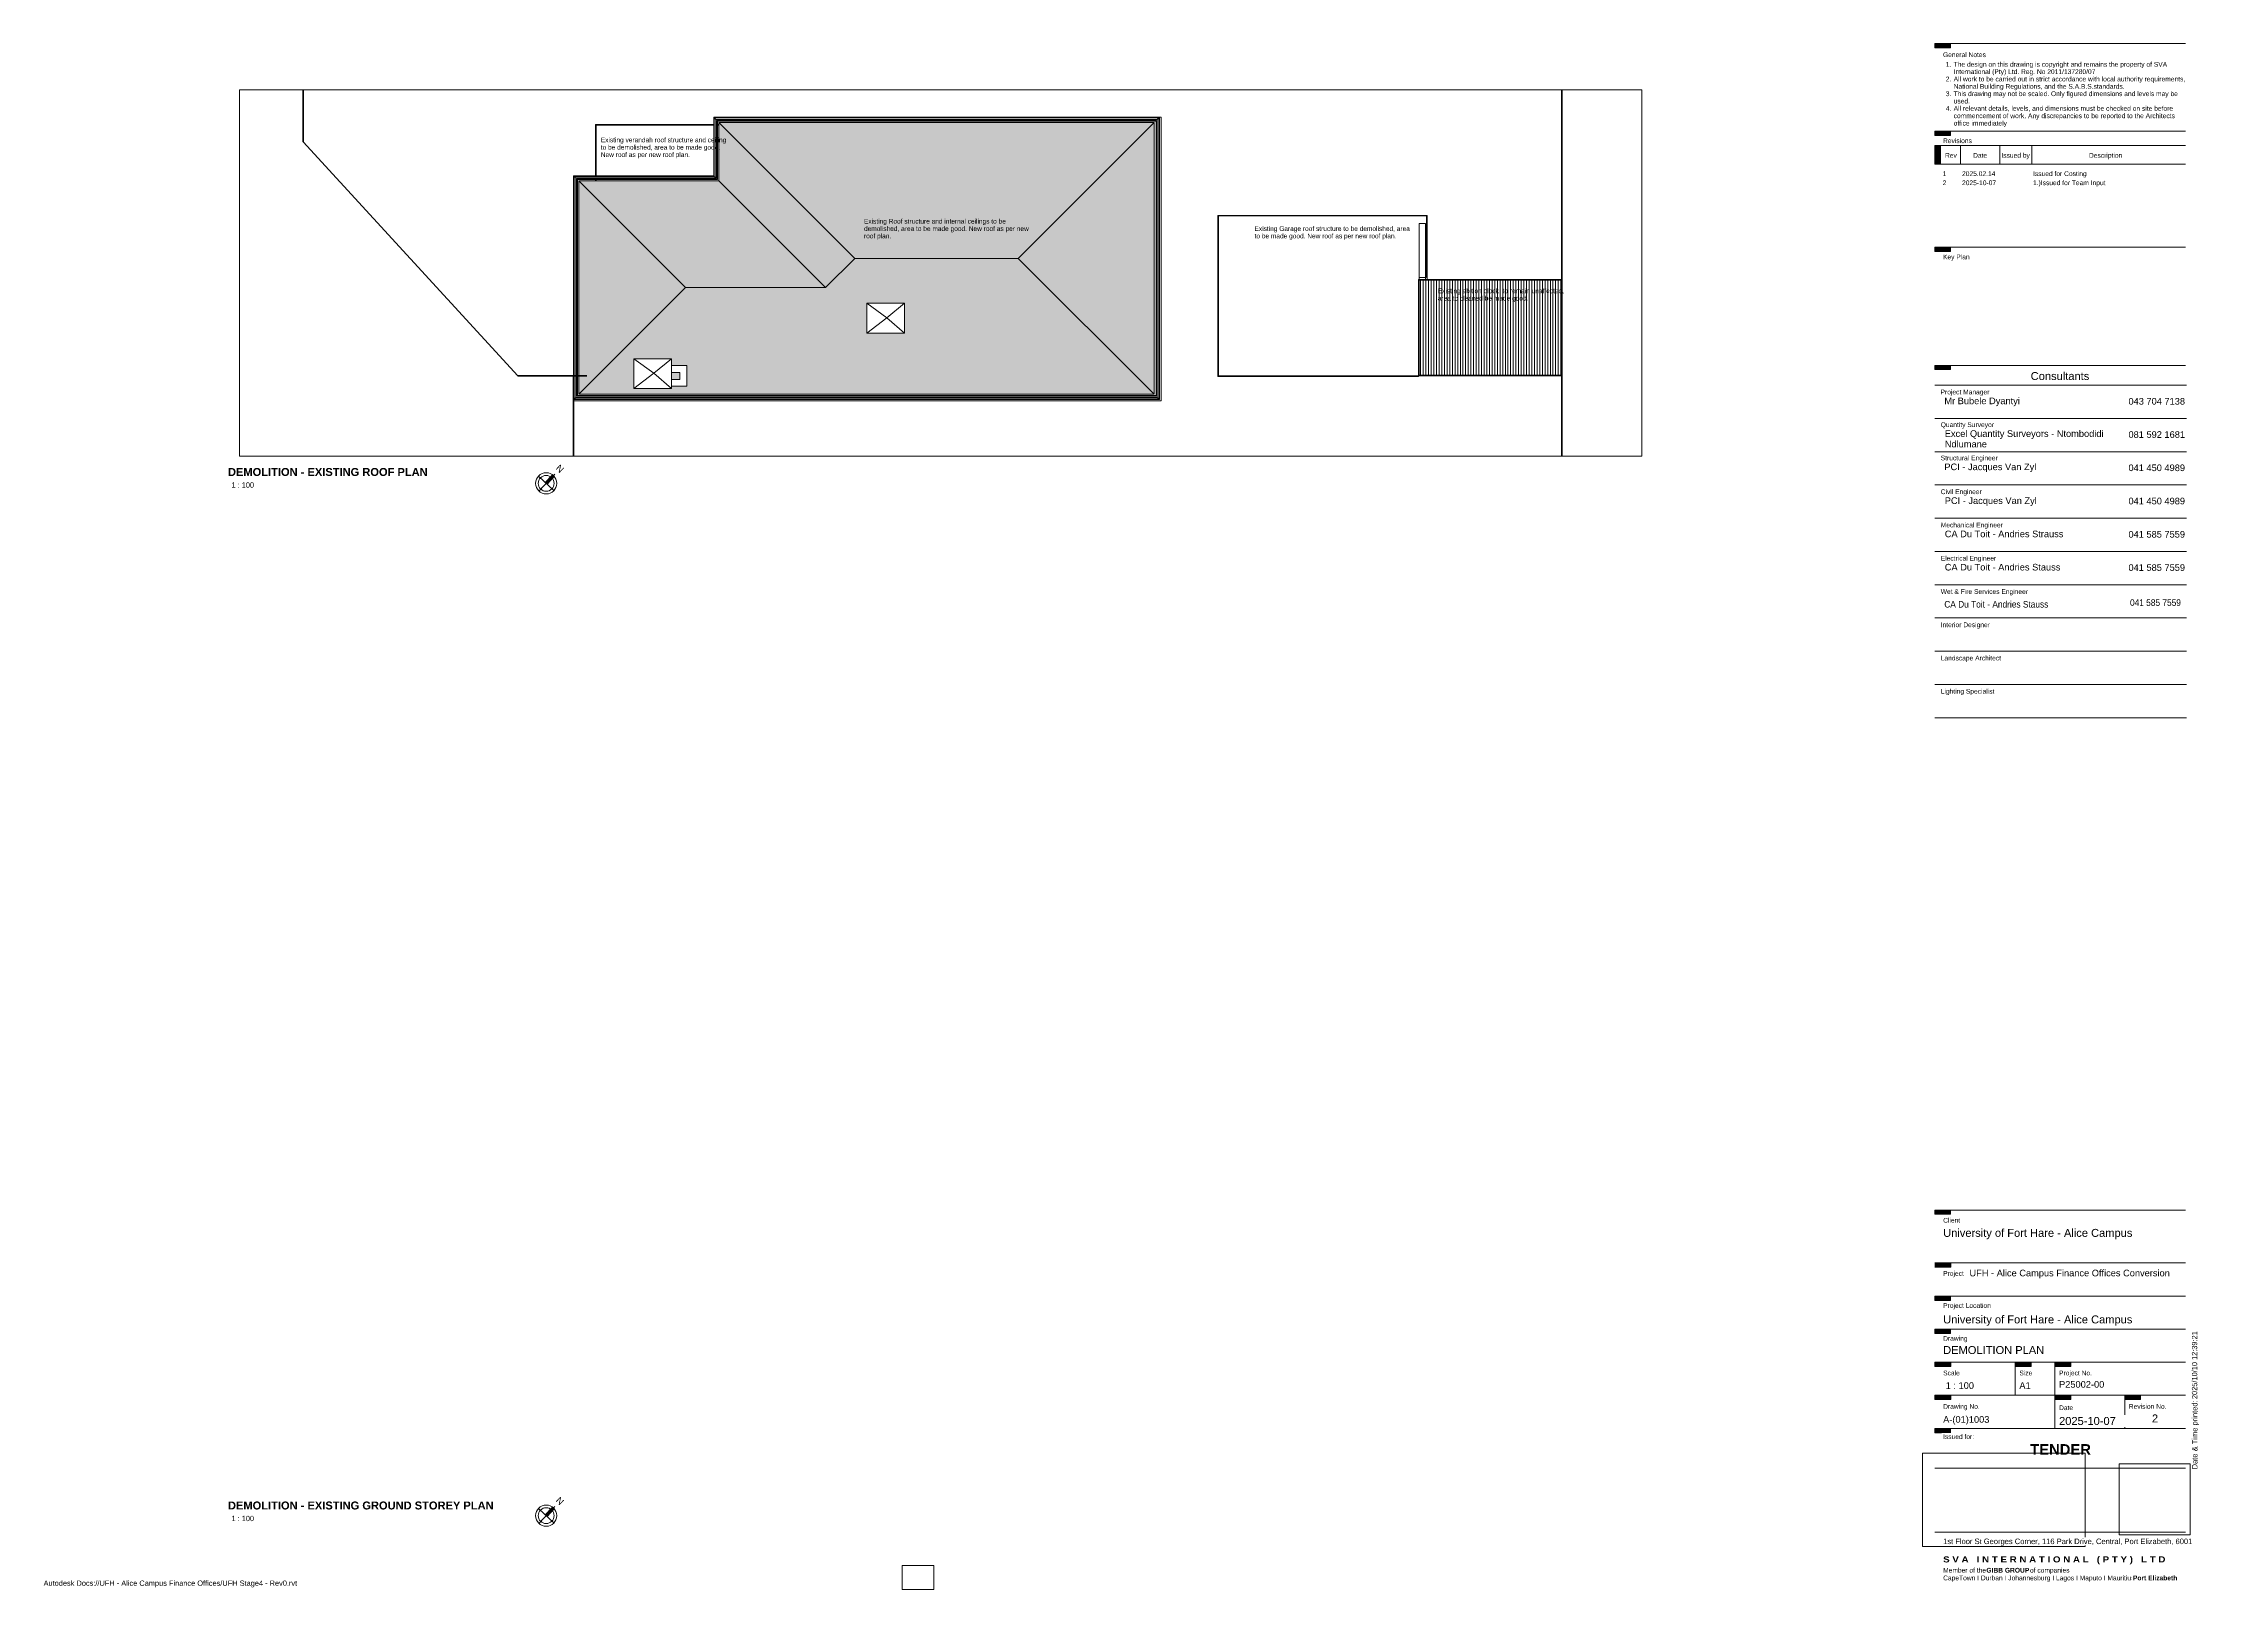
# Paper-space layout 'Layout1' of a CAD drawing. Header units: millimetres. Extents: x -324 to 499, y 0 to 584.
# The model-space entities are those that its viewports show. They can reach past a viewport. Long polylines and large blocks are cut down to what shows.
import ezdxf

# ---------------------------------------------------------------- set-up
doc = ezdxf.new("R2010")
doc.units = ezdxf.units.MM
doc.linetypes.add('Center', pattern=[31.75, 6.35, -4.7625, 15.875, -4.7625])
doc.linetypes.add('Demolished', pattern=[7.14375, 4.7625, -2.38125])
for name, color, linetype, lineweight in [('A-ANNO-DIMS', 211, 'Continuous', 5), ('A-ANNO-DIMS-100', 211, 'Continuous', 5), ('A-ANNO-NOTE', 131, 'Continuous', 5), ('A-DETL', 90, 'Continuous', 5), ('A-FLOR', 192, 'Continuous', 9), ('A-ROOF', 132, 'Demolished', 5), ('A-ROOF-OTLN', 132, 'Demolished', 5), ('A-ROOF-PATT', 132, 'Demolished', 5), ('C-PROP-LINE', 91, 'Center', 40), ('G-ANNO-SCHD', 231, 'Continuous', 5), ('G-ANNO-TEXT', 231, 'Continuous', 5), ('G-ANNO-TTLB', 6, 'Continuous', 5), ('I-WALL', 2, 'Continuous', 9)]:
    doc.layers.add(name, color=color, linetype=linetype, lineweight=lineweight)
doc.layers.add('G-ANNO-NPLT', color=191, linetype='Continuous', plot=False)
doc.styles.add('Arial Black_B', font='ariblk.ttf', dxfattribs={"height": 2.3})
doc.styles.add('Arial_10', font='arial.ttf', dxfattribs={"width": 0.9, "height": 2.5})
doc.styles.add('Arial_2', font='arial.ttf', dxfattribs={"width": 0.9, "height": 120})
doc.styles.add('Arial_4', font='arial.ttf', dxfattribs={"width": 0.9, "height": 180})
doc.styles.add('Arial_5', font='arial.ttf', dxfattribs={"height": 1.8})
doc.styles.add('Arial_6', font='arial.ttf', dxfattribs={"width": 0.85, "height": 2.094159})
doc.styles.add('Arial_7', font='arial.ttf', dxfattribs={"height": 3})
doc.styles.add('Arial_8', font='arial.ttf', dxfattribs={"height": 2.5})
doc.styles.add('Arial_9', font='arial.ttf', dxfattribs={"height": 2})
doc.styles.add('Arial_B', font='arialbd.ttf', dxfattribs={"height": 4})
doc.styles.add('Arial_B_1', font='arialbd.ttf', dxfattribs={"height": 1.8})
doc.styles.add('Arial_B_2', font='arialbd.ttf', dxfattribs={"height": 3})
doc.dimstyles.new('SVA_-_1_2mm_Arial', dxfattribs={"dimscale": 304.8, "dimtxt": 122.431128, "dimasz": 0.492126, "dimexe": 0.492126, "dimexo": 0.0625, "dimgap": 0.246063, "dimtad": 1, "dimdec": 0, "dimrnd": 5, "dimzin": 0, "dimdsep": 46, "dimtxsty": 'Arial_2', "dimblk1": 'OBLIQUE', "dimblk2": 'OBLIQUE', "dimsah": 1, "dimcen": 0.09, "dimdle": 0.492126, "dimazin": 0, "dimtfac": 1, "dimtdec": 4, "dimtix": 1, "dimtmove": 0, "dimatfit": 3, "dimfxl": 1.968504, "dimfxlon": 1, "dimtvp": 1, "dimtfill": 1, "dimtolj": 1, "dimtzin": 0, "dimarcsym": 2})
picture_1 = doc.add_image_def('image1.png', size_in_pixel=(300, 300))
picture_2 = doc.add_image_def('image2.jpg', size_in_pixel=(2000, 1147))

# ---------------------------------------------------------------- blocks, each defined once
blk = doc.blocks.new('SVA_A1 Technical Side Title - A1 Default-1456030-DEMOLITION PLAN')
at = {"layer": 'G-ANNO-TTLB'}
for points in [[(390.1, 584), (396.02, 584), (396.02, 582.4), (390.1, 582.4)], [(390.1, 550.88), (396.02, 550.88), (396.02, 549.28), (390.1, 549.28)], [(390.1, 545.46), (392.2, 545.46), (392.2, 538.44), (390.1, 538.44)], [(390.1, 507.06), (396.02, 507.06), (396.02, 505.44), (390.1, 505.44)], [(390.1, 462.44), (396.02, 462.44), (396.02, 460.84), (390.1, 460.84)], [(390.1, 143.33), (396.02, 143.33), (396.02, 141.7), (390.1, 141.7)], [(390.19, 123.33), (396.1, 123.33), (396.1, 121.7), (390.19, 121.7)], [(390.1, 110.83), (396.02, 110.83), (396.02, 109.2), (390.1, 109.2)], [(390.1, 98.33), (396.02, 98.33), (396.02, 96.7), (390.1, 96.7)], [(390.1, 85.83), (396.1, 85.83), (396.1, 84.2), (390.1, 84.2)], [(420.42, 85.83), (426.42, 85.83), (426.42, 84.2), (420.42, 84.2)], [(435.42, 85.83), (441.42, 85.83), (441.42, 84.2), (435.42, 84.2)], [(390.1, 73.33), (396.1, 73.33), (396.1, 71.7), (390.1, 71.7)], [(435.42, 73.33), (441.42, 73.33), (441.42, 71.7), (435.42, 71.7)], [(461.83, 73.33), (467.83, 73.33), (467.83, 71.7), (461.83, 71.7)], [(390.1, 60.83), (396.02, 60.83), (396.02, 59.2), (390.1, 59.2)]]:
    blk.add_hatch(color=256, dxfattribs=at).paths.add_polyline_path(points)
for p, q in [((390.1, 584), (484.81, 584)), ((484.81, 584), (390.1, 584)), ((390.1, 584), (390.1, 582.4)), ((396.02, 584), (390.1, 584)), ((390.1, 582.4), (396.02, 582.4)), ((396.02, 582.4), (396.02, 584)), ((390.1, 550.88), (484.81, 550.88)), ((390.1, 550.88), (390.1, 549.28)), ((396.02, 550.88), (390.1, 550.88)), ((390.1, 549.28), (396.02, 549.28)), ((390.1, 545.46), (392.2, 545.46)), ((390.1, 545.46), (390.1, 538.44)), ((392.2, 545.46), (390.1, 545.46)), ((392.2, 545.46), (392.2, 538.44)), ((392.2, 545.46), (484.81, 545.46)), ((392.2, 538.44), (392.2, 545.46)), ((396.02, 549.28), (396.02, 550.88)), ((399.84, 538.44), (399.84, 545.46)), ((414.7, 538.44), (414.7, 545.46)), ((426.77, 538.44), (426.77, 545.46)), ((392.2, 538.44), (390.1, 538.44)), ((390.1, 538.44), (392.2, 538.44)), ((392.2, 538.44), (484.81, 538.44)), ((484.81, 507.06), (390.1, 507.06)), ((390.1, 507.06), (390.1, 505.44)), ((396.02, 507.06), (390.1, 507.06)), ((390.1, 505.44), (396.02, 505.44)), ((390.1, 505.44), (396.02, 505.44)), ((396.02, 505.44), (396.02, 507.06)), ((396.02, 505.44), (396.02, 507.06)), ((390.1, 462.44), (484.81, 462.44)), ((390.1, 462.44), (390.1, 460.84)), ((396.02, 462.44), (390.1, 462.44)), ((396.02, 460.84), (396.02, 462.44)), ((390.1, 460.84), (396.02, 460.84)), ((390.1, 454.96), (485.1, 454.96)), ((390.1, 442.4), (485.1, 442.4)), ((390.1, 429.83), (485.1, 429.83)), ((390.1, 417.27), (485.1, 417.27)), ((390.1, 404.7), (485.1, 404.7)), ((390.1, 392.14), (485.1, 392.14)), ((390.1, 379.57), (485.1, 379.57)), ((390.1, 367.01), (485.1, 367.01)), ((390.1, 354.44), (485.1, 354.44)), ((390.1, 341.88), (485.1, 341.88)), ((485.1, 329.31), (390.1, 329.31)), ((390.1, 329.31), (485.1, 329.31)), ((484.81, 143.33), (390.1, 143.33)), ((390.1, 143.33), (390.1, 141.7)), ((396.02, 143.33), (390.1, 143.33)), ((390.1, 141.7), (396.02, 141.7)), ((390.1, 141.7), (396.02, 141.7)), ((396.02, 141.7), (396.02, 143.33)), ((396.02, 141.7), (396.02, 143.33)), ((390.1, 123.33), (484.81, 123.33)), ((390.1, 121.7), (396.02, 121.7)), ((390.19, 123.33), (390.19, 121.7)), ((396.1, 123.33), (390.19, 123.33)), ((390.19, 121.7), (396.1, 121.7)), ((396.02, 121.7), (396.02, 123.33)), ((396.1, 121.7), (396.1, 123.33)), ((390.1, 110.83), (484.81, 110.83)), ((390.1, 110.83), (390.1, 109.2)), ((396.02, 110.83), (390.1, 110.83)), ((390.1, 109.2), (396.02, 109.2)), ((390.1, 109.2), (396.02, 109.2)), ((396.02, 109.2), (396.02, 110.83)), ((396.02, 109.2), (396.02, 110.83)), ((390.1, 98.33), (484.81, 98.33)), ((390.1, 98.33), (390.1, 96.7)), ((396.02, 98.33), (390.1, 98.33)), ((390.1, 96.7), (396.02, 96.7)), ((390.1, 96.7), (396.02, 96.7)), ((396.02, 96.7), (396.02, 98.33)), ((396.02, 96.7), (396.02, 98.33)), ((390.1, 85.83), (484.81, 85.83)), ((390.1, 85.83), (390.1, 84.2)), ((396.1, 85.83), (390.1, 85.83)), ((390.1, 84.2), (396.1, 84.2)), ((390.1, 84.2), (396.1, 84.2)), ((396.1, 84.2), (396.1, 85.83)), ((396.1, 84.2), (396.1, 85.83)), ((420.42, 73.33), (420.42, 85.83)), ((420.42, 85.83), (420.42, 84.2)), ((426.42, 85.83), (420.42, 85.83)), ((420.42, 84.2), (426.42, 84.2)), ((420.42, 84.2), (426.42, 84.2)), ((426.42, 84.2), (426.42, 85.83)), ((426.42, 84.2), (426.42, 85.83)), ((435.42, 60.83), (435.42, 85.83)), ((435.42, 85.83), (435.42, 84.2)), ((441.42, 85.83), (435.42, 85.83)), ((435.42, 84.2), (441.42, 84.2)), ((435.42, 84.2), (441.42, 84.2)), ((441.42, 84.2), (441.42, 85.83)), ((441.42, 84.2), (441.42, 85.83)), ((390.1, 73.33), (484.81, 73.33)), ((390.1, 73.33), (390.1, 71.7)), ((396.1, 73.33), (390.1, 73.33)), ((390.1, 71.7), (396.1, 71.7)), ((390.1, 71.7), (396.1, 71.7)), ((396.1, 71.7), (396.1, 73.33)), ((396.1, 71.7), (396.1, 73.33)), ((435.42, 73.33), (435.42, 71.7)), ((441.42, 73.33), (435.42, 73.33)), ((435.42, 71.7), (441.42, 71.7)), ((435.42, 71.7), (441.42, 71.7)), ((441.42, 71.7), (441.42, 73.33)), ((441.42, 71.7), (441.42, 73.33)), ((461.83, 60.83), (461.83, 73.33)), ((461.83, 73.33), (461.83, 71.7)), ((467.83, 73.33), (461.83, 73.33)), ((461.83, 71.7), (467.83, 71.7)), ((461.83, 71.7), (467.83, 71.7)), ((467.83, 71.7), (467.83, 73.33)), ((467.83, 71.7), (467.83, 73.33)), ((484.81, 60.83), (390.1, 60.83)), ((390.1, 60.83), (390.1, 59.2)), ((396.02, 60.83), (390.1, 60.83)), ((390.1, 59.2), (396.02, 59.2)), ((390.1, 59.2), (396.02, 59.2)), ((396.02, 59.2), (396.02, 60.83)), ((396.02, 59.2), (396.02, 60.83)), ((390.1, 45.83), (484.81, 45.83)), ((390.1, 21.59), (484.81, 21.59))]:
    blk.add_line(p, q, dxfattribs=at)
at = {"layer": 'G-ANNO-TTLB', "insert": (394.23, 577.07), "char_height": 1.8, "width": 3.6087, "attachment_point": 1, "style": 'Arial_5', "bg_fill": 3, "box_fill_scale": 1.25, "bg_fill_color": 256, "bg_fill_true_color": 13158600, "bg_fill_transparency": 0}
blk.add_mtext('1.', dxfattribs=at)
at = {"layer": 'G-ANNO-TTLB', "attachment_point": 1}
for s, insert, char_height, width, style in [('Consultants', (426.31, 459.91), 3, 27.2574, 'Arial_7'), ('TENDER', (426.1, 54.88), 4, 27.9789, 'Arial_B'), ('S V A   I N T E R N A T I O N A L   ( P T Y )   L T D ', (393.23, 12.48), 2.3, 102.9367, 'Arial Black_B')]:
    blk.add_mtext(s, dxfattribs=dict(at, insert=insert, char_height=char_height, width=width, style=style))
at = {"layer": 'G-ANNO-TTLB'}
image = blk.add_image(picture_2, insert=(385.48, 16.26), size_in_units=(61.42, 35.22), dxfattribs=at)
image.dxf.flags = 7
image = blk.add_image(picture_1, insert=(459.72, 20.59), size_in_units=(26.84, 26.84), dxfattribs=at)
image.dxf.flags = 7
at = {"layer": 'G-ANNO-TTLB', "attachment_point": 1, "bg_fill": 3, "box_fill_scale": 1.25, "bg_fill_color": 256, "bg_fill_true_color": 13158600, "bg_fill_transparency": 0}
for s, insert, char_height, width, style in [('2.', (394.23, 571.52), 1.8, 3.6087, 'Arial_5'), ('Key Plan', (393.18, 504.32), 1.8, 11.6245, 'Arial_5'), ('Project Manager', (392.26, 453.28), 1.8, 21.7257, 'Arial_5'), ('Quantity Surveyor', (392.32, 440.92), 1.8, 23.2489, 'Arial_5'), ('Structural Engineer', (392.32, 428.36), 1.8, 25.173, 'Arial_5'), ('Civil Engineer', (392.32, 415.59), 1.8, 17.7975, 'Arial_5'), ('Mechanical Engineer', (392.32, 403.02), 1.8, 27.4177, 'Arial_5'), ('Electrical Engineer', (392.32, 390.46), 1.8, 24.2911, 'Arial_5'), ('Wet & Fire Services Engineer', (392.32, 377.89), 1.8, 38.481, 'Arial_5'), ('Interior Designer', (392.32, 365.33), 1.8, 21.4852, 'Arial_5'), ('Landscape Architect', (392.32, 352.76), 1.8, 26.7764, 'Arial_5'), ('Lighting Specialist', (392.32, 340.2), 1.8, 23.4894, 'Arial_5'), ('Client', (393.23, 140.35), 1.8, 7.3755, 'Arial_5'), ('Project', (393.23, 120.26), 1.8, 9.2996, 'Arial_5'), ('Project Location', (393.23, 108.15), 1.8, 21.3249, 'Arial_5'), ('Drawing', (393.23, 95.72), 1.8, 10.8228, 'Arial_5'), ('Scale', (393.23, 82.66), 1.8, 7.2954, 'Arial_5'), ('Size', (422.02, 82.66), 1.8, 5.6118, 'Arial_5'), ('Project No.', (437.02, 82.66), 1.8, 14.751, 'Arial_5'), ('Drawing No.', (393.23, 70.02), 1.8, 16.2743, 'Arial_5'), ('Date', (437.02, 69.53), 1.8, 6.173, 'Arial_5'), ('Revision No.', (463.37, 70.02), 1.8, 16.5148, 'Arial_5'), ('Issued for:', (393.18, 58.62), 1.8, 13.6287, 'Arial_5'), ('1st Floor St Georges Corner, 116 Park Drive, Central, Port Elizabeth, 6001', (393.23, 19.2), 2.0942, 101.9426, 'Arial_6'), ('Member of the ', (393.23, 8.14), 1.8, 19.8017, 'Arial_5')]:
    blk.add_mtext(s, dxfattribs=dict(at, insert=insert, char_height=char_height, width=width, style=style))
at = {"layer": 'G-ANNO-TTLB', "insert": (487.21, 45.33), "char_height": 2.0942, "width": 28.3477, "attachment_point": 1, "rotation": 90, "style": 'Arial_6', "bg_fill": 3, "box_fill_scale": 1.25, "bg_fill_color": 256, "bg_fill_true_color": 13158600, "bg_fill_transparency": 0}
blk.add_mtext('Date & Time printed:', dxfattribs=at)
at = {"layer": 'G-ANNO-TTLB', "char_height": 1.8, "attachment_point": 1, "bg_fill": 3, "box_fill_scale": 1.25, "bg_fill_color": 256, "bg_fill_true_color": 13158600, "bg_fill_transparency": 0}
for s, insert, width, style in [('The design on this drawing is copyright and remains the property of SVA ', (397.21, 577.07), 95, 'Arial_5'), ('3.', (394.23, 565.96), 3.6087, 'Arial_5'), ('GIBB GROUP ', (409.56, 8.14), 19.962, 'Arial_B_1')]:
    blk.add_mtext(s, dxfattribs=dict(at, insert=insert, width=width, style=style))
at = {"layer": 'G-ANNO-TTLB', "char_height": 1.8, "attachment_point": 1, "style": 'Arial_5', "bg_fill": 3, "box_fill_scale": 1.25, "bg_fill_color": 256, "bg_fill_true_color": 13158600, "bg_fill_transparency": 0}
for s, insert, width in [('International (Pty) Ltd. Reg. No 2011/137280/07', (397.21, 574.3), 62.9325), ('4.', (394.23, 560.41), 3.6087), ('of companies', (426.03, 8.14), 17.557)]:
    blk.add_mtext(s, dxfattribs=dict(at, insert=insert, width=width))
for s, insert, width in [('General Notes', (393.18, 580.7), 18.8397), ('All work to be carried out in strict accordance with local authority requirements, ', (397.21, 571.52), 101.8143), ('CapeTown I Durban I Johannesburg I Lagos I Maputo I Mauritius I ', (393.23, 5.23), 86.9029)]:
    blk.add_mtext(s, dxfattribs=dict(at, insert=insert, width=width))
at = {"layer": 'G-ANNO-TTLB', "char_height": 1.8, "attachment_point": 1, "bg_fill": 3, "box_fill_scale": 1.25, "bg_fill_color": 256, "bg_fill_true_color": 13158600, "bg_fill_transparency": 0}
for s, insert, width, style in [('National Building Regulations, and the S.A.B.S.standards.', (397.21, 568.74), 75.3586, 'Arial_5'), ('Port Elizabeth ', (464.93, 5.23), 20.6034, 'Arial_B_1')]:
    blk.add_mtext(s, dxfattribs=dict(at, insert=insert, width=width, style=style))
at = {"layer": 'G-ANNO-TTLB', "insert": (397.21, 565.96), "char_height": 1.8, "width": 99.0084, "attachment_point": 1, "style": 'Arial_5', "bg_fill": 3, "box_fill_scale": 1.25, "bg_fill_color": 256, "bg_fill_true_color": 13158600, "bg_fill_transparency": 0}
blk.add_mtext('This drawing may not be scaled. Only figured dimensions and levels may be ', dxfattribs=at)
at = {"layer": 'G-ANNO-TTLB', "insert": (397.21, 563.18), "char_height": 1.8, "width": 7.2152, "attachment_point": 1, "style": 'Arial_5', "bg_fill": 3, "box_fill_scale": 1.25, "bg_fill_color": 256, "bg_fill_true_color": 13158600, "bg_fill_transparency": 0}
blk.add_mtext('used.', dxfattribs=at)
at = {"layer": 'G-ANNO-TTLB', "insert": (397.21, 560.41), "char_height": 1.8, "width": 96.6835, "attachment_point": 1, "style": 'Arial_5', "bg_fill": 3, "box_fill_scale": 1.25, "bg_fill_color": 256, "bg_fill_true_color": 13158600, "bg_fill_transparency": 0}
blk.add_mtext('All relevant details, levels, and dimensions must be checked on site before ', dxfattribs=at)
at = {"layer": 'G-ANNO-TTLB', "insert": (397.21, 557.63), "char_height": 1.8, "width": 98.7679, "attachment_point": 1, "style": 'Arial_5', "bg_fill": 3, "box_fill_scale": 1.25, "bg_fill_color": 256, "bg_fill_true_color": 13158600, "bg_fill_transparency": 0}
blk.add_mtext('commencement of work. Any discrepancies to be reported to the Architects ', dxfattribs=at)
at = {"layer": 'G-ANNO-TTLB', "insert": (397.21, 554.85), "char_height": 1.8, "width": 23.0886, "attachment_point": 1, "style": 'Arial_5', "bg_fill": 3, "box_fill_scale": 1.25, "bg_fill_color": 256, "bg_fill_true_color": 13158600, "bg_fill_transparency": 0}
blk.add_mtext('office immediately', dxfattribs=at)
at = {"layer": 'G-ANNO-TTLB', "insert": (393.18, 548.2), "char_height": 1.8, "width": 12.5063, "attachment_point": 1, "style": 'Arial_5', "bg_fill": 3, "box_fill_scale": 1.25, "bg_fill_color": 256, "bg_fill_true_color": 13158600, "bg_fill_transparency": 0}
blk.add_mtext('Revisions', dxfattribs=at)
blk = doc.blocks.new('SVA_North Arrow small - North Arrow-603845-DEMOLITION PLAN')
at = {"layer": 'A-ANNO-NOTE'}
h = blk.add_hatch(color=256, dxfattribs=at)
edge = h.paths.add_edge_path()
edge.add_line((0.5, -14.97), (-0.5, -14.97))
edge.add_line((-0.5, -14.97), (-0.5, -11.03))
edge.add_arc((0.05, -18.01), 7, 86.32148, 94.51379, ccw=False)
edge.add_line((0.5, -11.03), (0.5, -14.97))
for p, q in [((-4, -14.97), (4, -14.97)), ((-4, -14.97), (4, -14.97)), ((-0.5, -11.03), (-0.5, -14.97)), ((-0.5, -14.97), (0.5, -14.97)), ((0, -10.19), (0, -18.97)), ((0.5, -14.97), (0.5, -11.03))]:
    blk.add_line(p, q, dxfattribs=at)
for radius in [4, 3]:
    blk.add_circle((0, -14.97), radius, dxfattribs=at)
blk.add_arc((0.05, -18.01), 7, 86.32148, 94.51379, dxfattribs=at)
at = {"layer": 'A-ANNO-NOTE', "insert": (-1.26, -6.15), "char_height": 2.5, "width": 3.0464, "attachment_point": 1, "style": 'Arial_8', "bg_fill": 3, "box_fill_scale": 1.25, "bg_fill_color": 256, "bg_fill_true_color": 13158600, "bg_fill_transparency": 0}
blk.add_mtext('N', dxfattribs=at)
blk = doc.blocks.new('Family - ___-859459-DEMOLITION - EXISTING ROOF PLAN')
at = {"layer": 'C-PROP-LINE'}
for p, q in [((-41396.8, 1016.2), (-41396.8, 2982.9)), ((-33280.6, -7822.7), (-41396.8, 1016.2)), ((-30680.6, -7822.7), (-33280.6, -7822.7))]:
    blk.add_line(p, q, dxfattribs=at)
blk = doc.blocks.new('Family - ___-859879-DEMOLITION - EXISTING ROOF PLAN')
at = {"layer": 'C-PROP-LINE'}
for p, q in [((6152.4, -10856.8), (6152.4, 2982.9)), ((-31180.6, -7822.7), (-31180.6, -10856.8))]:
    blk.add_line(p, q, dxfattribs=at)
blk = doc.blocks.new('DIMBLOCK41-DEMOLITION - EXISTING GROUND STOREY PLAN')
at = {"layer": 'A-ANNO-DIMS-100'}
for p, q in [((-6797.6, -233.7), (-6797.6, -83.7)), ((764.4, -233.7), (764.4, -83.7)), ((-6797.6, -233.7), (914.4, -233.7)), ((-6797.6, -233.7), (-6797.6, -833.7)), ((764.4, -233.7), (764.4, -471.8))]:
    blk.add_line(p, q, dxfattribs=at)
at = {"layer": 'A-ANNO-DIMS-100', "lineweight": 25}
for p, q in [((-6797.6, -233.7), (-6722.6, -158.7)), ((764.4, -233.7), (839.4, -158.7)), ((-6797.6, -233.7), (-6872.6, -308.7)), ((764.4, -233.7), (689.4, -308.7))]:
    blk.add_line(p, q, dxfattribs=at)
at = {"layer": 'A-ANNO-DIMS-100', "color": 0, "insert": (-3182.3, -2.9), "char_height": 120, "width": 397.807, "attachment_point": 1, "line_spacing_factor": 0.941778, "style": 'Arial_2', "bg_fill": 3, "box_fill_scale": 1.25, "bg_fill_color": 256, "bg_fill_true_color": 13158600, "bg_fill_transparency": 0}
blk.add_mtext('7560', dxfattribs=at)
blk = doc.blocks.new('_Oblique')
at = {"color": 0, "linetype": 'ByBlock', "lineweight": -2}
blk.add_line((-0.5, -0.5), (0.5, 0.5), dxfattribs=at)
blk = doc.blocks.new('DIMBLOCK44-DEMOLITION - EXISTING GROUND STOREY PLAN')
at = {"layer": 'A-ANNO-DIMS-100'}
for p, q in [((-9967.6, 85.7), (-9967.6, 235.7)), ((764.4, 85.7), (764.4, 235.7)), ((-10117.6, 85.7), (914.4, 85.7)), ((-9967.6, 85.7), (-9967.6, -514.3)), ((764.4, 85.7), (764.4, -514.3))]:
    blk.add_line(p, q, dxfattribs=at)
at = {"layer": 'A-ANNO-DIMS-100', "lineweight": 25}
for p, q in [((-9967.6, 85.7), (-9892.6, 160.7)), ((764.4, 85.7), (839.4, 160.7)), ((-9967.6, 85.7), (-10042.6, 10.7)), ((764.4, 85.7), (689.4, 10.7))]:
    blk.add_line(p, q, dxfattribs=at)
at = {"layer": 'A-ANNO-DIMS-100', "color": 0, "insert": (-4808.8, 316.5), "char_height": 120, "width": 497.259, "attachment_point": 1, "line_spacing_factor": 0.941778, "style": 'Arial_2', "bg_fill": 3, "box_fill_scale": 1.25, "bg_fill_color": 256, "bg_fill_true_color": 13158600, "bg_fill_transparency": 0}
blk.add_mtext('10730', dxfattribs=at)

msp = doc.modelspace()

# ---------------------------------------------------------------- hatches: boundary and pattern name
at = {"layer": 'A-ROOF-PATT'}
h = msp.add_hatch(dxfattribs=at)
h.set_pattern_fill('FP_56', color=254, style=0, pattern_type=2)
h.set_pattern_definition([(180, (58261.01, 254), (-323.85, -141.303), [76.2, -63.5, 88.9, -38.1, -165.1]), (180, (58261.01, 254), (-323.85, -141.303), [-266.7, 114.3, -50.8]), (180, (58184.81, 248.12), (-323.85, -141.303), [63.5, -241.3, 50.8, -76.2]), (180, (58032.41, 262.84), (-323.85, -141.303), [38.1, -393.7]), (270, (58261.01, 254.01), (107.95, -141.303), [135.415, -429.796]), (270, (58184.81, 254.01), (107.95, -141.303), [132.471, -432.74]), (270, (58121.31, 254.01), (107.95, -141.303), [123.64, -441.571]), (270, (58032.41, 262.84), (107.95, -141.303), [135.415, -429.796]), (270, (57994.31, 262.84), (107.95, -141.303), [135.415, -429.796]), (270, (57880.01, 254.01), (107.95, -141.303), [129.528, -435.684])])
h.paths.add_polyline_path([(43880.4, -3389.7), (49013.4, 1743.3), (32571.4, 1743.3), (37704.4, -3389.7), (40948.3, -3389.7)])
h = msp.add_hatch(dxfattribs=at)
h.set_pattern_fill('FP_58', color=254, style=0, pattern_type=2)
h.set_pattern_definition([(270, (54646.63, 0), (141.303, -323.85), [76.2, -63.5, 88.9, -38.1, -165.1]), (270, (54646.63, 0), (141.303, -323.85), [-266.7, 114.3, -50.8]), (270, (54652.51, -76.2), (141.303, -323.85), [63.5, -241.3, 50.8, -76.2]), (270, (54637.8, -228.6), (141.303, -323.85), [38.1, -393.7]), (0, (54646.63, 0), (141.303, 107.95), [135.415, -429.796]), (0, (54646.63, -76.2), (141.303, 107.95), [132.471, -432.74]), (0, (54646.63, -139.7), (141.303, 107.95), [123.64, -441.571]), (0, (54637.8, -228.6), (141.303, 107.95), [135.415, -429.796]), (0, (54637.8, -266.7), (141.303, 107.95), [135.415, -429.796]), (0, (54646.63, -381), (141.303, 107.95), [129.528, -435.684])])
h.paths.add_polyline_path([(36600.4, -4493.7), (37704.4, -3389.7), (32571.4, 1743.3), (32571.4, -464.7), (36043.7, -3936.9)])
h = msp.add_hatch(dxfattribs=at)
h.set_pattern_fill('FP_55', color=254, style=0, pattern_type=2)
h.set_pattern_definition([(90, (56972.66, 0), (-141.303, 323.85), [76.2, -63.5, 88.9, -38.1, -165.1]), (90, (56972.66, 0), (-141.303, 323.85), [-266.7, 114.3, -50.8]), (90, (56966.78, 76.2), (-141.303, 323.85), [63.5, -241.3, 50.8, -76.2]), (90, (56981.5, 228.6), (-141.303, 323.85), [38.1, -393.7]), (180, (56972.66, 0), (-141.303, -107.95), [135.415, -429.796]), (180, (56972.66, 76.2), (-141.303, -107.95), [132.471, -432.74]), (180, (56972.66, 139.7), (-141.303, -107.95), [123.64, -441.571]), (180, (56981.5, 228.6), (-141.303, -107.95), [135.415, -429.796]), (180, (56981.5, 266.7), (-141.303, -107.95), [135.415, -429.796]), (180, (56972.66, 381), (-141.303, -107.95), [129.528, -435.684])])
h.paths.add_polyline_path([(49013.4, -8522.7), (49013.4, 1743.3), (43880.4, -3389.7), (44427.7, -3936.9)])
h = msp.add_hatch(dxfattribs=at)
h.set_pattern_fill('FP_57', color=254, style=0, pattern_type=2)
h.set_pattern_definition([(270, (53904.14, 0), (141.303, -323.85), [76.2, -63.5, 88.9, -38.1, -165.1]), (270, (53904.14, 0), (141.303, -323.85), [-266.7, 114.3, -50.8]), (270, (53910.03, -76.2), (141.303, -323.85), [63.5, -241.3, 50.8, -76.2]), (270, (53895.31, -228.6), (141.303, -323.85), [38.1, -393.7]), (0, (53904.14, 0), (141.303, 107.95), [135.415, -429.796]), (0, (53904.14, -76.2), (141.303, 107.95), [132.471, -432.74]), (0, (53904.14, -139.7), (141.303, 107.95), [123.64, -441.571]), (0, (53895.31, -228.6), (141.303, 107.95), [135.415, -429.796]), (0, (53895.31, -266.7), (141.303, 107.95), [135.415, -429.796]), (0, (53904.14, -381), (141.303, 107.95), [129.528, -435.684])])
h.paths.add_polyline_path([(27280.4, -8522.7), (31309.4, -4493.7), (27280.4, -464.7), (27280.4, -3936.9)])
h = msp.add_hatch(dxfattribs=at)
h.set_pattern_fill('FP_59', color=254, style=0, pattern_type=2)
h.set_pattern_definition([(180, (58261.01, -55.84), (-323.85, -141.303), [76.2, -63.5, 88.9, -38.1, -165.1]), (180, (58261.01, -55.84), (-323.85, -141.303), [-266.7, 114.3, -50.8]), (180, (58184.81, -61.73), (-323.85, -141.303), [63.5, -241.3, 50.8, -76.2]), (180, (58032.41, -47.01), (-323.85, -141.303), [38.1, -393.7]), (270, (58261.01, -55.84), (107.95, -141.303), [135.415, -429.796]), (270, (58184.81, -55.84), (107.95, -141.303), [132.471, -432.74]), (270, (58121.31, -55.84), (107.95, -141.303), [123.64, -441.571]), (270, (58032.41, -47.01), (107.95, -141.303), [135.415, -429.796]), (270, (57994.31, -47.01), (107.95, -141.303), [135.415, -429.796]), (270, (57880.01, -55.84), (107.95, -141.303), [129.528, -435.684])])
h.paths.add_polyline_path([(36600.4, -4493.7), (32571.4, -464.7), (27280.4, -464.7), (31309.4, -4493.7), (34327.5, -4493.7)])
h = msp.add_hatch(dxfattribs=at)
h.set_pattern_fill('FP_54', color=254, style=0, pattern_type=2)
h.set_pattern_definition([(0, (58261.01, -1205.35), (323.85, 141.303), [76.2, -63.5, 88.9, -38.1, -165.1]), (0, (58261.01, -1205.35), (323.85, 141.303), [-266.7, 114.3, -50.8]), (0, (58337.21, -1199.46), (323.85, 141.303), [63.5, -241.3, 50.8, -76.2]), (0, (58489.61, -1214.18), (323.85, 141.303), [38.1, -393.7]), (90, (58261.01, -1205.35), (-107.95, 141.303), [135.415, -429.796]), (90, (58337.21, -1205.35), (-107.95, 141.303), [132.471, -432.74]), (90, (58400.71, -1205.35), (-107.95, 141.303), [123.64, -441.571]), (90, (58489.61, -1214.18), (-107.95, 141.303), [135.415, -429.796]), (90, (58527.71, -1214.18), (-107.95, 141.303), [135.415, -429.796]), (90, (58642.01, -1205.35), (-107.95, 141.303), [129.528, -435.684])])
h.paths.add_polyline_path([(49013.4, -8522.7), (43880.4, -3389.7), (37704.4, -3389.7), (36600.4, -4493.7), (31309.4, -4493.7), (27280.4, -8522.7), (40948.3, -8522.7)])
h.paths.add_polyline_path([(30784.6, -8301.2), (29362.2, -8301.2), (29362.2, -7179.7), (30784.6, -7179.7), (30784.6, -7438.7), (31358.4, -7438.7), (31358.4, -8222.2), (30784.6, -8222.2)])
h.paths.add_polyline_path([(30784.6, -7960.2), (31096.4, -7960.2), (31096.4, -7700.7), (30784.6, -7700.7), (30784.6, -7926.7)])
h.paths.add_polyline_path([(39585, -6208.7), (38162.6, -6208.7), (38162.6, -5087.2), (39585, -5087.2), (39585, -5634.8)])
at = {"layer": 'A-ROOF-PATT', "linetype": 'Continuous'}
h = msp.add_hatch(dxfattribs=at)
h.set_pattern_fill('FP_60', color=252, style=0, pattern_type=2)
h.set_pattern_definition([(90, (58279.29, 113.2), (-100, 6e-15), [])])
h.paths.add_polyline_path([(64393.4, -7802.7), (64393.4, -4214.7), (59017.7, -4214.7), (59017.7, -7802.7), (64121.4, -7802.7)])

# ---------------------------------------------------------------- linework, layer by layer
at = {"layer": 'A-DETL', "color": 55, "lineweight": 9}
for p, q in [((32374.4, 1940.3), (32374.4, -267.7)), ((49283.4, 1940.3), (32374.4, 1940.3)), ((49283.4, -8767.7), (49283.4, 1940.3)), ((32374.4, -267.7), (27083.4, -267.7)), ((27083.4, -267.7), (27083.4, -8767.7)), ((51416.4, -1765.7), (59320.4, -1765.7)), ((51416.4, -7849.7), (51416.4, -1765.7)), ((59320.4, -1765.7), (59320.4, -4192.7)), ((58999.4, -4192.7), (58999.4, -7849.7)), ((59320.4, -4192.7), (58999.4, -4192.7)), ((58999.4, -7849.7), (51416.4, -7849.7)), ((27083.4, -8767.7), (49283.4, -8767.7))]:
    msp.add_line(p, q, dxfattribs=at)
at = {"layer": 'A-FLOR', "color": 254, "linetype": 'Demolished', "lineweight": 5}
for p, q in [((38162.6, -6208.7), (38162.6, -5087.2)), ((38912, -5634.8), (38162.6, -5087.2)), ((38162.6, -5087.2), (39585, -5087.2)), ((39585, -5087.2), (38912, -5634.8)), ((39585, -5087.2), (39585, -6208.7)), ((38162.6, -6208.7), (38912, -5634.8)), ((38912, -5634.8), (39585, -6208.7)), ((39585, -6208.7), (38162.6, -6208.7)), ((29362.2, -8301.2), (29362.2, -7179.7)), ((30111.5, -7727.3), (29362.2, -7179.7)), ((29362.2, -7179.7), (30784.6, -7179.7)), ((30784.6, -7179.7), (30111.5, -7727.3)), ((30784.6, -7179.7), (30784.6, -8301.2)), ((29362.2, -8301.2), (30111.5, -7727.3)), ((30111.5, -7727.3), (30784.6, -8301.2)), ((30784.6, -8301.2), (29362.2, -8301.2))]:
    msp.add_line(p, q, dxfattribs=at)
at = {"layer": 'A-ROOF', "color": 254}
for p, q in [((49013.4, 1743.3), (32571.4, 1743.3)), ((32571.4, 1743.3), (37704.4, -3389.7)), ((32571.4, 1743.3), (32571.4, -464.7)), ((49013.4, 1743.3), (43880.4, -3389.7)), ((49013.4, -8522.7), (49013.4, 1743.3)), ((27280.4, -464.7), (27280.4, -8522.7)), ((32571.4, -464.7), (27280.4, -464.7)), ((31309.4, -4493.7), (27280.4, -464.7)), ((32571.4, -464.7), (36600.4, -4493.7)), ((37704.4, -3389.7), (36600.4, -4493.7)), ((43880.4, -3389.7), (37704.4, -3389.7)), ((49013.4, -8522.7), (43880.4, -3389.7)), ((31309.4, -4493.7), (27280.4, -8522.7)), ((36600.4, -4493.7), (31309.4, -4493.7)), ((27280.4, -8522.7), (49013.4, -8522.7))]:
    msp.add_line(p, q, dxfattribs=at)
at = {"layer": 'A-ROOF', "color": 55, "linetype": 'Continuous', "lineweight": 9}
for p, q in [((59017.7, -4214.7), (59017.7, -7802.7)), ((64393.4, -4212.7), (59019.7, -4212.7)), ((64393.4, -7802.7), (64393.4, -4214.7)), ((59019.7, -7802.7), (64393.4, -7802.7))]:
    msp.add_line(p, q, dxfattribs=at)
at = {"layer": 'A-ROOF-OTLN', "color": 254}
for p, q in [((32374.4, 1940.3), (49210.4, 1940.3)), ((32374.4, -267.7), (32374.4, 1940.3)), ((49210.4, 1940.3), (49210.4, -8719.7)), ((32393.5, 1921.3), (49191.4, 1921.3)), ((32393.5, -286.7), (32393.5, 1921.3)), ((32396.5, 1918.3), (49188.4, 1918.3)), ((32396.5, -289.7), (32396.5, 1918.3)), ((49188.4, 1918.3), (49188.4, -8697.6)), ((49191.4, 1921.3), (49191.4, -8700.6)), ((32452.6, 1862.2), (49132.3, 1862.2)), ((32452.6, -345.8), (32452.6, 1862.2)), ((49132.3, 1862.2), (49132.3, -8641.5)), ((32496.3, 1818.5), (49088.6, 1818.5)), ((32496.3, -389.5), (32496.3, 1818.5)), ((49085.4, 1815.3), (32499.4, 1815.3)), ((32499.4, 1815.3), (32499.4, -392.7)), ((32499.4, 1815.3), (49085.4, 1815.3)), ((32499.4, -392.7), (32499.4, 1815.3)), ((49085.4, 1815.3), (49063.4, 1793.3)), ((49085.4, 1815.3), (49085.4, -8594.7)), ((49088.6, 1818.5), (49088.6, -8597.8)), ((49063.4, 1793.3), (32521.4, 1793.3)), ((32521.4, 1793.3), (32521.4, -414.7)), ((27908.4, -267.7), (27908.4, 1667.4)), ((27908.4, 1667.4), (32374.4, 1667.4)), ((32521.4, 1667.4), (32571.4, 1667.4)), ((27930.4, 1645.4), (27930.4, -267.7)), ((32374.4, 1645.4), (27930.4, 1645.4)), ((32571.4, 1645.4), (32521.4, 1645.4)), ((27930.4, 1595.4), (27908.4, 1595.4)), ((27083.4, -267.7), (32374.4, -267.7)), ((27083.4, -8719.7), (27083.4, -267.7)), ((27102.5, -286.7), (32393.5, -286.7)), ((27102.5, -8700.6), (27102.5, -286.7)), ((27105.5, -289.7), (32396.5, -289.7)), ((27105.5, -8697.6), (27105.5, -289.7)), ((27161.6, -345.8), (32452.6, -345.8)), ((27161.6, -8641.5), (27161.6, -345.8)), ((27205.3, -389.5), (32496.3, -389.5)), ((27205.3, -8597.8), (27205.3, -389.5)), ((27208.4, -392.7), (27208.4, -8594.7)), ((32499.4, -392.7), (27208.4, -392.7)), ((27208.4, -392.7), (32499.4, -392.7)), ((27208.4, -8594.7), (27208.4, -392.7)), ((27230.4, -414.7), (27230.4, -8572.7)), ((32521.4, -414.7), (27230.4, -414.7)), ((27908.4, -464.7), (27908.4, -414.7)), ((27930.4, -414.7), (27930.4, -464.7)), ((51443.4, -1787.7), (51443.4, -1765.7)), ((59293.4, -1765.7), (51443.4, -1765.7)), ((59293.4, -1765.7), (59293.4, -1787.7)), ((59293.4, -1787.7), (51443.4, -1787.7)), ((51416.4, -1792.7), (51438.4, -1792.7)), ((51416.4, -1792.7), (51416.4, -7822.7)), ((51438.4, -1792.7), (51438.4, -7822.7)), ((59298.4, -1792.7), (59320.4, -1792.7)), ((59298.4, -4112.7), (59298.4, -1792.7)), ((59320.4, -4112.7), (59320.4, -1792.7)), ((59320.4, -4112.7), (59298.4, -4112.7)), ((51438.4, -7822.7), (51416.4, -7822.7)), ((51443.4, -7849.7), (51443.4, -7827.7)), ((51443.4, -7827.7), (58999.4, -7827.7)), ((58999.4, -7827.7), (58999.4, -7849.7)), ((51443.4, -7849.7), (58999.4, -7849.7)), ((27230.4, -8572.7), (49063.4, -8572.7)), ((49063.4, -8572.7), (49085.4, -8594.7)), ((49088.6, -8597.8), (27205.3, -8597.8)), ((27208.4, -8594.7), (49085.4, -8594.7)), ((49085.4, -8594.7), (27208.4, -8594.7)), ((49132.3, -8641.5), (27161.6, -8641.5)), ((49188.4, -8697.6), (27105.5, -8697.6)), ((49191.4, -8700.6), (27102.5, -8700.6)), ((49210.4, -8719.7), (27083.4, -8719.7))]:
    msp.add_line(p, q, dxfattribs=at)
at = {"layer": 'A-ROOF-OTLN', "color": 55, "linetype": 'Continuous', "lineweight": 9}
for p, q in [((58998.4, -4214.7), (58998.4, -4192.7)), ((58998.4, -4192.7), (64391.4, -4192.7)), ((64391.4, -4192.3), (64413.4, -4192.3)), ((64391.4, -4192.3), (64391.4, -4212.7)), ((64413.4, -4192.3), (64413.4, -7823.5)), ((58997.7, -4212.7), (59019.7, -4212.7)), ((58997.7, -7802.7), (58997.7, -4212.7)), ((58998.4, -4214.7), (64393.4, -4214.7)), ((59019.7, -7802.7), (59019.7, -4214.7)), ((64391.4, -4214.7), (64391.4, -7802.7)), ((64393.4, -4212.7), (64393.4, -4214.7)), ((58997.7, -7822.7), (58997.7, -7800.7)), ((59019.7, -7802.7), (58997.7, -7802.7)), ((64393.4, -7802.7), (64393.4, -7822.7)), ((64393.4, -7822.7), (58997.7, -7822.7)), ((64413.4, -7823.5), (64391.4, -7823.5))]:
    msp.add_line(p, q, dxfattribs=at)
at = {"layer": 'A-ROOF-OTLN', "color": 254, "flags": 128}
for points in [[(32452.6, 1862.2), (32432.5, 1882.3), (32415.9, 1898.9), (32403.7, 1911.1), (32396.5, 1918.3)], [(32396.5, 1918.3), (32403.7, 1911.1), (32415.9, 1898.9), (32432.5, 1882.3), (32452.6, 1862.2)], [(49188.4, 1918.3), (49181.2, 1911.1), (49169, 1898.9), (49152.4, 1882.3), (49132.3, 1862.2)], [(49132.3, 1862.2), (49152.4, 1882.3), (49169, 1898.9), (49181.2, 1911.1), (49188.4, 1918.3)]]:
    msp.add_lwpolyline(points, dxfattribs=at)
at = {"layer": 'A-ROOF-OTLN', "color": 254}
for points in [[(27105.5, -289.7), (27107, -291.2), (27110.6, -294.8), (27118, -302.2), (27124.7, -308.9), (27132.5, -316.7), (27144.3, -328.5), (27154.3, -338.6), (27161.6, -345.8)], [(32396.5, -289.7), (32398, -291.3), (32401.6, -294.8), (32409, -302.2), (32415.7, -308.9), (32423.5, -316.7), (32435.3, -328.5), (32445.4, -338.5), (32452.6, -345.8)], [(27105.5, -8697.6), (27107, -8696.1), (27110.6, -8692.5), (27118, -8685.1), (27124.7, -8678.5), (27132.5, -8670.6), (27144.3, -8658.8), (27154.4, -8648.8), (27161.6, -8641.5)], [(49188.4, -8697.6), (49186.9, -8696.1), (49183.3, -8692.5), (49175.9, -8685.2), (49169.2, -8678.4), (49161.4, -8670.6), (49149.6, -8658.9), (49139.6, -8648.7), (49132.3, -8641.5)]]:
    msp.add_open_spline(points, degree=3, knots=[0, 0, 0, 0, 0.25, 0.375, 0.5, 0.625, 0.75, 1, 1, 1, 1], dxfattribs=at)
at = {"layer": 'I-WALL', "color": 55}
for p, q in [((59025.4, -4192.7), (59025.4, -2066.7)), ((59025.4, -2066.7), (59267.4, -2066.7)), ((59267.4, -2066.7), (59267.4, -4192.7)), ((59267.4, -4112.7), (59025.4, -4112.7))]:
    msp.add_line(p, q, dxfattribs=at)
at = {"layer": 'I-WALL', "color": 254, "linetype": 'Demolished', "lineweight": 5}
for p, q in [((30784.6, -7438.7), (31358.4, -7438.7)), ((31358.4, -7438.7), (31358.4, -8222.2)), ((31096.4, -7700.7), (30784.6, -7700.7)), ((31096.4, -7960.2), (31096.4, -7700.7)), ((30784.6, -7960.2), (31096.4, -7960.2)), ((31358.4, -8222.2), (30784.6, -8222.2))]:
    msp.add_line(p, q, dxfattribs=at)

# ---------------------------------------------------------------- block references
at = {"layer": 'C-PROP-LINE'}
for name in ['Family - ___-859459-DEMOLITION - EXISTING ROOF PLAN', 'Family - ___-859879-DEMOLITION - EXISTING ROOF PLAN']:
    msp.add_blockref(name, (58261, 0), dxfattribs=at)

# ---------------------------------------------------------------- texts
at = {"layer": 'G-ANNO-TEXT', "color": 7, "char_height": 180, "attachment_point": 1, "style": 'Arial_4'}
for s, insert, width in [('Existing verandah roof structure and ceiling ', (28109, 1176.7), 5115.568), ('to be demolished, area to be made good. ', (28109, 898.9), 4899.112), ('New roof as per new roof plan.', (28109, 621), 3607.594), ('Existing Roof structure and internal ceilings to be ', (38051.3, -1895.5), 5772.15), ('demolished, area to be made good. New roof as per new ', (38051.3, -2173.4), 6738.985), ('Existing Garage roof structure to be demolished, area ', (52804.7, -2173.5), 6320.504), ('roof plan.', (38051.3, -2451.2), 1103.924), ('to be made good. New roof as per new roof plan.', (52804.7, -2451.4), 5757.72), ('Existing abltion block, to remain unaffected, ', (59727.2, -4524.5), 5115.568), ('area to cleaned be made good. ', (59727.2, -4802.3), 3737.467)]:
    msp.add_mtext(s, dxfattribs=dict(at, insert=insert, width=width))

# ---------------------------------------------------------------- dimensions: what is measured, and where the dimension line sits
at = {"layer": 'A-ANNO-DIMS'}
dim = msp.add_linear_dim(base=(764.4, -233.7), p1=(-6797.6, -833.7), p2=(764.4, -471.8), dimstyle='SVA_-_1_2mm_Arial', override={"dimpost": '<>', "dimfxl": 7570.656117}, dxfattribs=at)
dim.commit()
dim.dimension.update_dxf_attribs({"geometry": 'DIMBLOCK41-DEMOLITION - EXISTING GROUND STOREY PLAN', "text_midpoint": (-3016.6, -97.4)})

# ---------------------------------------------------------------- next in the draw order: dimensions: what is measured, and where the dimension line sits
dim = msp.add_linear_dim(base=(764.4, 85.7), p1=(-9967.6, -514.3), p2=(764.4, -514.3), dimstyle='SVA_-_1_2mm_Arial', override={"dimpost": '<>', "dimfxl": 10732}, dxfattribs=at)
dim.commit()
dim.dimension.update_dxf_attribs({"geometry": 'DIMBLOCK44-DEMOLITION - EXISTING GROUND STOREY PLAN', "text_midpoint": (-4601.6, 222)})

psp = doc.layouts.get("Layout1")

# ---------------------------------------------------------------- block references
at = {"layer": 'A-ANNO-NOTE', "rotation": 317}
psp.add_blockref('SVA_North Arrow small - North Arrow-603845-DEMOLITION PLAN', (-124.27, 38.81), dxfattribs=at)
at = {"layer": 'G-ANNO-TTLB'}
psp.add_blockref('SVA_A1 Technical Side Title - A1 Default-1456030-DEMOLITION PLAN', (0, 0), dxfattribs=at)

# ---------------------------------------------------------------- texts
at = {"layer": 'G-ANNO-TTLB', "attachment_point": 1}
for s, insert, char_height, width, style in [('DEMOLITION - EXISTING ROOF PLAN', (-254.69, 423.66), 3, 92.5949, 'Arial_B_2'), (' 1 : 100', (-254.17, 418.24), 2, 11.5443, 'Arial_9'), ('DEMOLITION - EXISTING GROUND STOREY PLAN', (-254.69, 33.2), 3, 123.2194, 'Arial_B_2'), (' 1 : 100', (-254.17, 27.79), 2, 11.5443, 'Arial_9')]:
    psp.add_mtext(s, dxfattribs=dict(at, insert=insert, char_height=char_height, width=width, style=style))
at = {"layer": 'G-ANNO-TTLB', "insert": (-324.35, 3.35), "char_height": 2, "width": 114.4439, "attachment_point": 1, "line_spacing_factor": 0.941778, "style": 'Arial_9'}
psp.add_mtext('Autodesk Docs://UFH - Alice Campus Finance Offices/UFH Stage4 - Rev0.rvt', dxfattribs=at)

# ---------------------------------------------------------------- viewports
at = {"layer": '0'}
psp.add_viewport(center=(6, 4.5), size=(12, 9), view_center_point=(6, 4.5), view_height=12, dxfattribs=at)
at = {"layer": 'G-ANNO-NPLT'}
psp.add_viewport(center=(14.53, 497.38), size=(529.65, 138.3973), view_center_point=(40947.79, -3936.91), view_height=13839.7273, status=3, dxfattribs=at)

# ---------------------------------------------------------------- next in the draw order: block references
at = {"layer": 'A-ANNO-NOTE', "rotation": 317}
psp.add_blockref('SVA_North Arrow small - North Arrow-603845-DEMOLITION PLAN', (-124.27, 428.81), dxfattribs=at)

# ---------------------------------------------------------------- next in the draw order: texts
at = {"layer": 'G-ANNO-SCHD', "char_height": 1.8, "line_spacing_factor": 0.941778, "style": 'Arial_5'}
for s, insert, width, attachment_point in [('1', (393.03, 535.77), 1.6748, 1), ('Rev', (396.16, 542.67), 5.3548, 2), ('2025.02.14', (400.37, 535.77), 15.0729, 1), ('Date', (407.2, 542.67), 6.3465, 2), ('Issued by', (420.6, 542.67), 12.8031, 2), ('Issued for Costing', (427.18, 535.77), 24.218, 1), ('Description', (454.61, 542.67), 15.0068, 2), ('2', (393.03, 532.32), 1.6748, 1), ('2025-10-07', (400.37, 532.32), 15.3814, 1), ('1.)Issued for Team Input', (427.18, 532.32), 32.7461, 1)]:
    psp.add_mtext(s, dxfattribs=dict(at, insert=insert, width=width, attachment_point=attachment_point))
at = {"layer": 'G-ANNO-TEXT', "color": 7, "char_height": 2.5, "attachment_point": 1, "style": 'Arial_10'}
for s, insert, width in [('CA Du Toit - Andries Stauss', (393.66, 373.43), 47.4759), ('041 585 7559', (463.82, 374.06), 23.0886)]:
    psp.add_mtext(s, dxfattribs=dict(at, insert=insert, width=width))
at = {"layer": 'G-ANNO-TTLB', "char_height": 2.5, "attachment_point": 1, "style": 'Arial_8'}
for s, insert, width in [('Mr Bubele Dyantyi', (393.69, 450.27), 33.9114), ('043 704 7138', (463.24, 450.12), 25.654), ('Excel Quantity Surveyors - Ntombodidi', (393.85, 437.91), 72.0717), ('081 592 1681', (463.24, 437.56), 25.654), ('Ndlumane', (393.85, 433.95), 19), ('PCI - Jacques Van Zyl', (393.69, 425.35), 41.9283), ('041 450 4989', (463.24, 424.99), 25.654), ('PCI - Jacques Van Zyl', (393.85, 412.58), 41.9283), ('041 450 4989', (463.24, 412.43), 25.654), ('CA Du Toit - Andries Strauss', (393.85, 400.01), 54.1941), ('041 585 7559', (463.24, 399.86), 25.654), ('CA Du Toit - Andries Stauss', (393.85, 387.45), 52.751), ('041 585 7559', (463.24, 387.3), 25.654)]:
    psp.add_mtext(s, dxfattribs=dict(at, insert=insert, width=width))
at = {"layer": 'G-ANNO-TTLB', "attachment_point": 1, "bg_fill": 3, "box_fill_scale": 1.25, "bg_fill_color": 256, "bg_fill_true_color": 13158600, "bg_fill_transparency": 0}
for s, insert, char_height, width, style in [('University of Fort Hare - Alice Campus', (393.23, 136.19), 3, 87.9451, 'Arial_7'), ('UFH - Alice Campus Finance Offices Conversion', (403.18, 120.77), 2.5, 91.232, 'Arial_8'), ('University of Fort Hare - Alice Campus', (393.23, 103.49), 3, 87.9451, 'Arial_7'), ('DEMOLITION PLAN', (393.23, 91.93), 3, 46.9789, 'Arial_7'), (' 1 : 100', (393.23, 78.25), 2.5, 14.1097, 'Arial_8'), ('A1', (422.02, 78.25), 2.5, 5.1308, 'Arial_8'), ('P25002-00', (437.02, 78.7), 2.5, 20.5232, 'Arial_8'), ('A-(01)1003', (393.23, 65.45), 2.5, 21.0844, 'Arial_8'), ('2', (472.1, 66.08), 3, 2.8861, 'Arial_7'), ('2025-10-07', (437.02, 65.13), 3, 26.4557, 'Arial_7')]:
    psp.add_mtext(s, dxfattribs=dict(at, insert=insert, char_height=char_height, width=width, style=style))
at = {"layer": 'G-ANNO-TTLB', "insert": (487.2, 97.54), "char_height": 2, "width": 30.7044, "attachment_point": 3, "rotation": 90, "line_spacing_factor": 0.941778, "style": 'Arial_9'}
psp.add_mtext('2025/10/10 12:39:21', dxfattribs=at)

doc.saveas('drawing.dxf')
